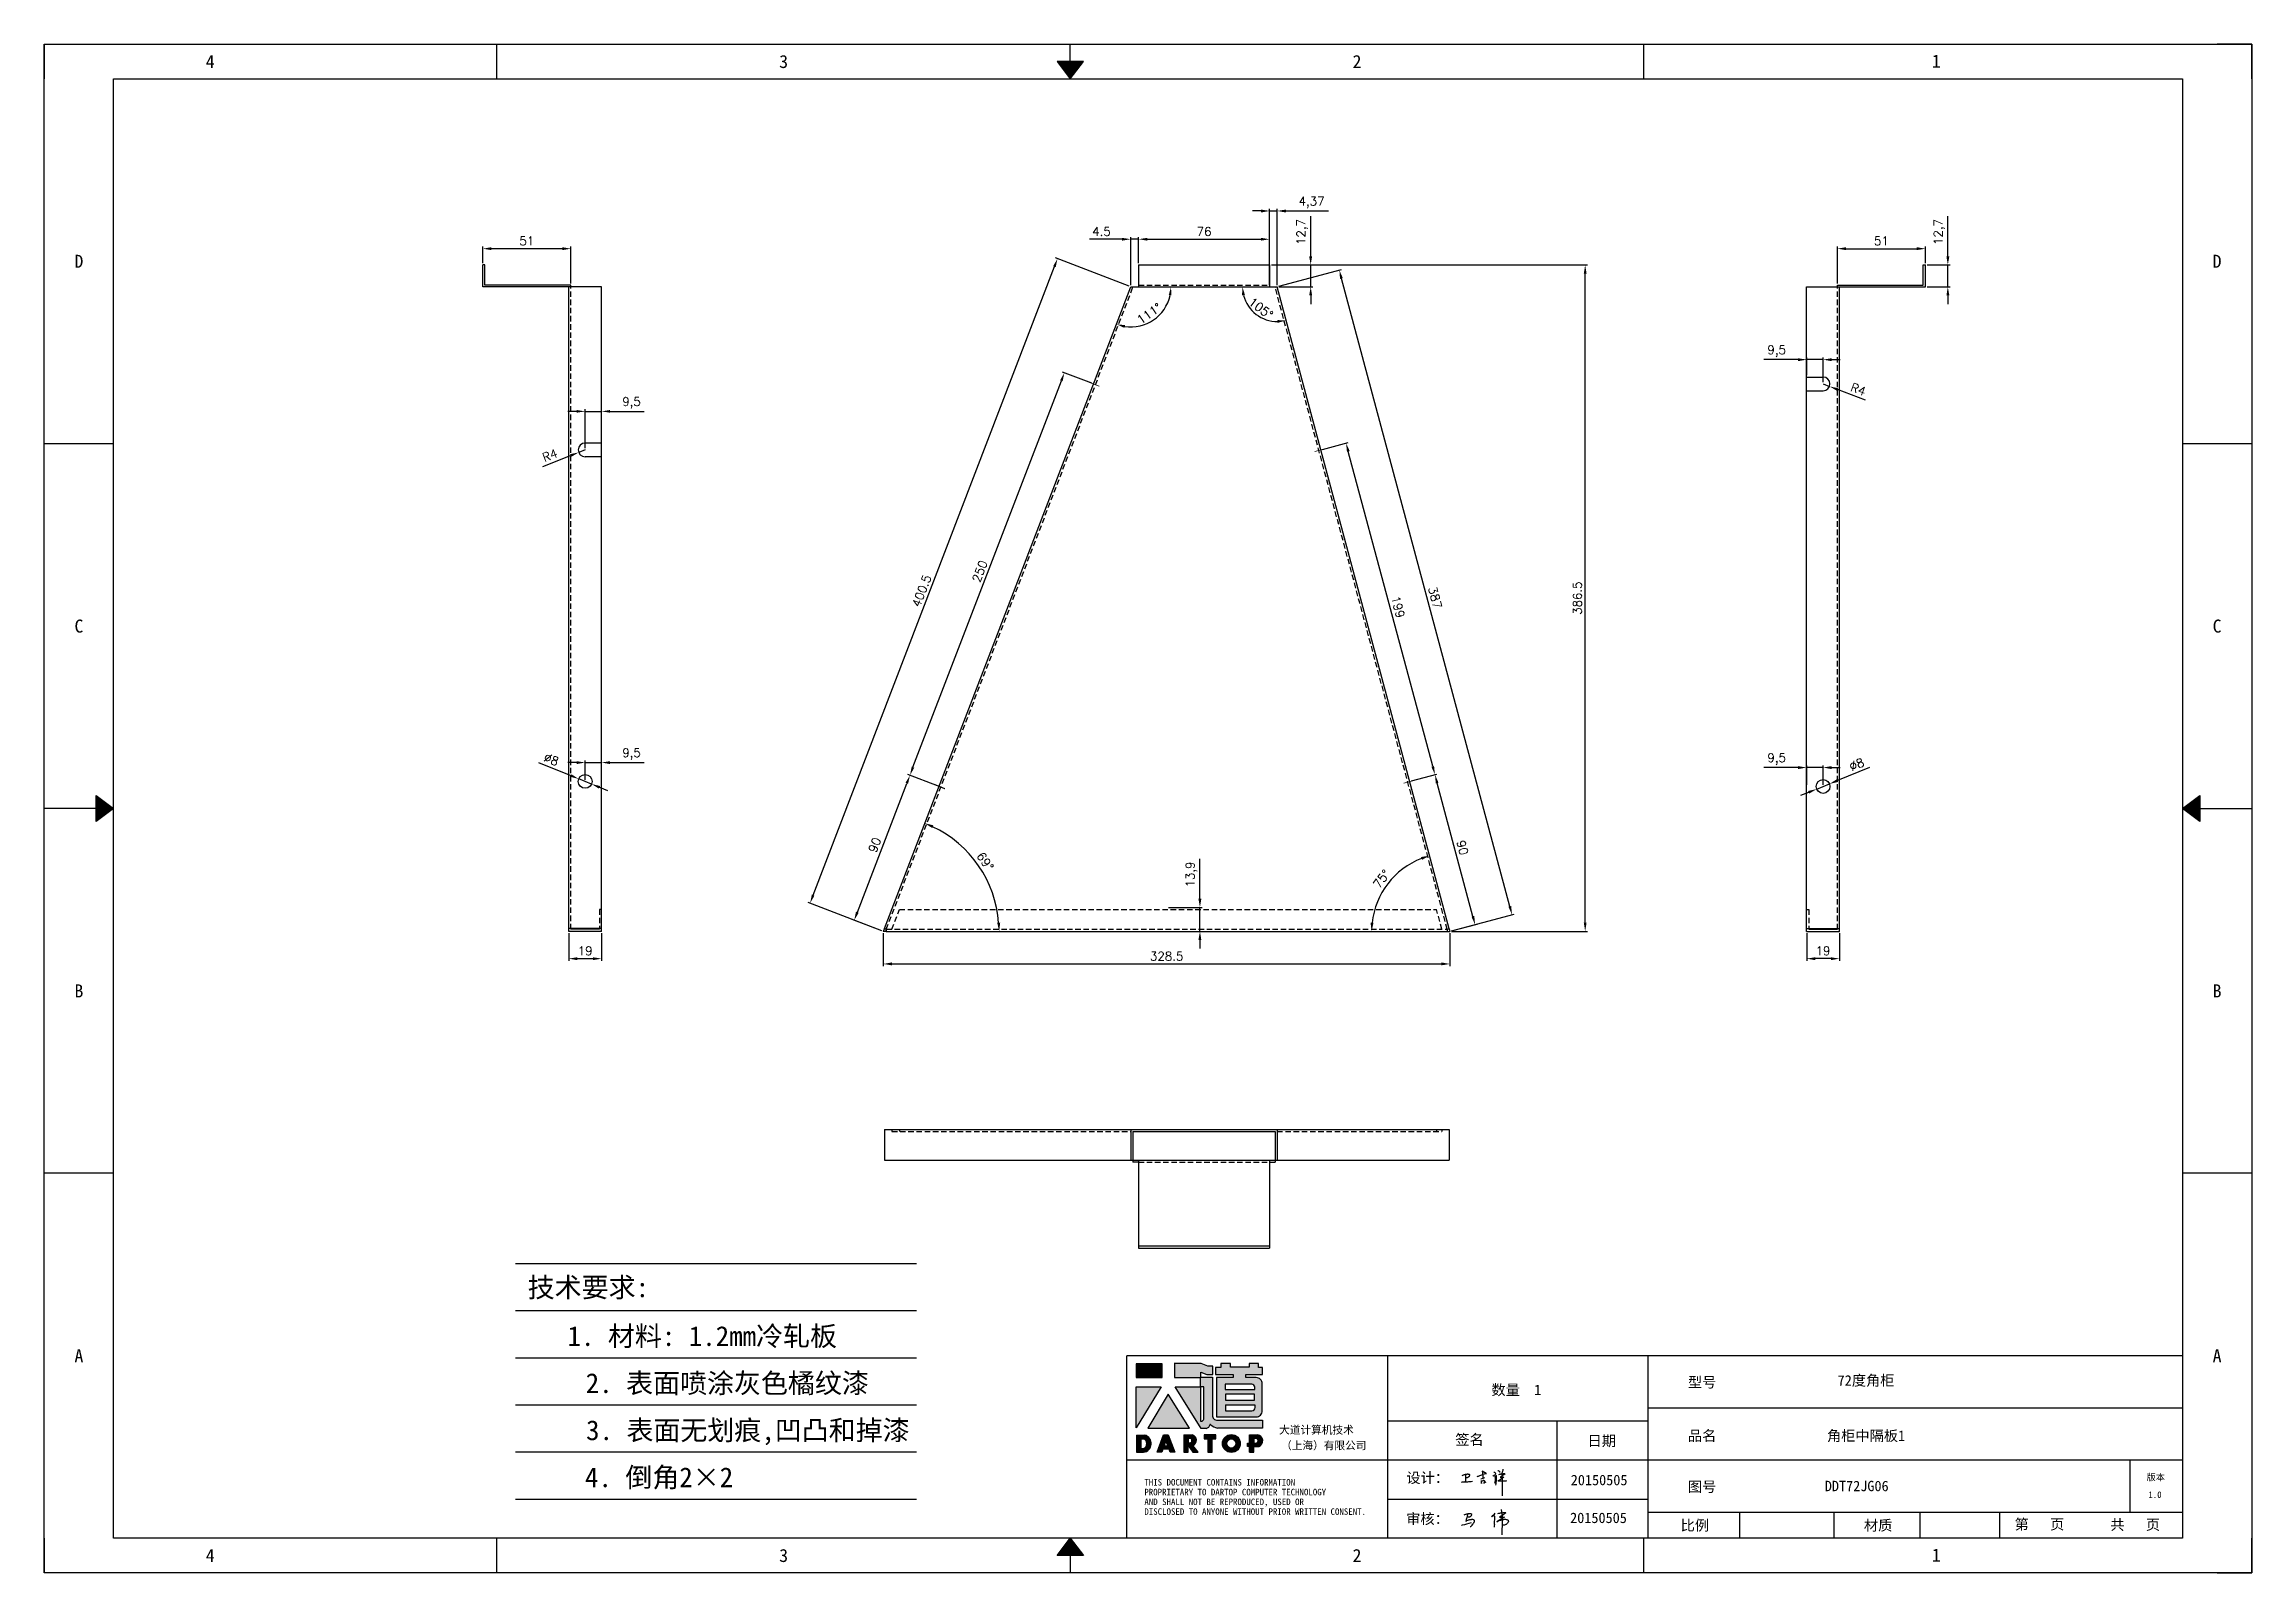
# Model space of a CAD drawing. Header units: millimetres. Extents: x -43476 to -13830, y -16942 to 55335.
# Drawn here: x -24551 to -23271, y 28617 to 29503 of the extents above; entities that cross this region are included whole.
import ezdxf
from ezdxf.enums import TextEntityAlignment as Align

# ---------------------------------------------------------------- set-up
doc = ezdxf.new("R2010")
doc.units = ezdxf.units.MM
for name, pattern in [('CENTER2', [28.575, 19.05, -3.175, 3.175, -3.175]), ('DOT', [0.25, 0, -0.25]), ('HIDDEN2', [4.7625, 3.175, -1.5875])]:
    doc.linetypes.add(name, pattern=pattern)
for name, color, linetype in [('4', 7, 'Continuous'), ('hidden', 3, 'HIDDEN2'), ('print', 30, 'Continuous')]:
    doc.layers.add(name, color=color, linetype=linetype)
doc.layers.add('cen', color=1, linetype='CENTER2', lineweight=9)
doc.layers.add('dim', color=2, linetype='Continuous', lineweight=9)
doc.styles.add('Dartop', font='')
doc.styles.add('HZ', font='')
doc.styles.add('hzHT', font='simhei.ttf')
doc.styles.get("Standard").update_dxf_attribs({"font": 'txt', "bigfont": 'gbcbig.shx'})
doc.styles.get('Dartop').set_extended_font_data('FangSong_GB2312')
doc.styles.get('HZ').set_extended_font_data('SimSun')
doc.dimstyles.new('small', dxfattribs={"dimtxt": 5, "dimasz": 5, "dimexe": 1.25, "dimexo": 1, "dimgap": 2, "dimtad": 1, "dimtxsty": 'Standard', "dimcen": 2.5, "dimadec": 0, "dimazin": 0, "dimtfac": 1, "dimtmove": 0, "dimatfit": 3, "dimfxl": 0, "dimarcsym": 0})

msp = doc.modelspace()

# ---------------------------------------------------------------- texts
at = {"color": 0}
for s, height, style, p in [('4', 7.554, 'Dartop', (-24454.318, 29493.04)), ('3', 7.554, 'Dartop', (-24121.941, 29493.04)), ('2', 7.554, 'Dartop', (-23789.565, 29493.04)), ('1', 7.554, 'Dartop', (-23453.745, 29493.28)), ('D', 7.554, 'Dartop', (-24530.442, 29377.212)), ('D', 7.554, 'Dartop', (-23291, 29377.212)), ('C', 7.554, 'Dartop', (-24530.442, 29165.7)), ('C', 7.554, 'Dartop', (-23291, 29165.7)), ('B', 7.554, 'Dartop', (-24530.442, 28954.188)), ('B', 7.554, 'Dartop', (-23291, 28954.188)), ('A', 7.554, 'Dartop', (-24530.442, 28742.675)), ('A', 7.554, 'Dartop', (-23291, 28742.675)), ('型号', 6.0432, 'hzHT', (-23589.505, 28727.303)), ('72度角柜', 6.0432, 'hzHT', (-23494.489, 28728.344)), ('数量  1', 6.0432, 'hzHT', (-23697.211, 28722.866)), ('签名', 6.0432, 'hzHT', (-23724.357, 28694.066)), ('日期', 6.0432, 'hzHT', (-23647.676, 28693.322)), ('品名', 6.0432, 'hzHT', (-23589.505, 28696.28)), ('角柜中隔板1', 6.0432, 'hzHT', (-23494.489, 28696.28)), ('20150505', 6.0432, 'hzHT', (-23649.227, 28670.603)), ('图号', 6.0432, 'hzHT', (-23589.505, 28666.742)), ('DDT72JG06', 6.0432, 'hzHT', (-23499.888, 28667.136)), ('版本', 3.777, 'hzHT', (-23326.543, 28672.216)), ('1.0', 3.777, 'Dartop', (-23326.997, 28662.122)), ('20150505', 6.0432, 'hzHT', (-23649.587, 28648.675)), ('比例', 6.0432, 'hzHT', (-23593.719, 28644.316)), ('材质', 6.0432, 'hzHT', (-23487.469, 28644.316)), ('第   页', 6.0432, 'hzHT', (-23393.985, 28644.943)), ('共   页', 6.0432, 'hzHT', (-23338.473, 28644.723)), ('4', 7.554, 'Dartop', (-24454.318, 28626.847)), ('3', 7.554, 'Dartop', (-24121.941, 28626.847)), ('2', 7.554, 'Dartop', (-23789.565, 28626.847)), ('1', 7.554, 'Dartop', (-23453.745, 28627.087))]:
    msp.add_text(s, height=height, dxfattribs=dict(at, style=style)).set_placement(p, align=Align.MIDDLE_CENTER)
at = {"style": 'HZ'}
for s, p in [('技术要求:', (-24235.127, 28782.315)), ('     1. 材料: 1.2mm冷轧板      ', (-24165.193, 28754.072)), ('    2. 表面喷涂灰色橘纹漆', (-24170.192, 28726.772)), ('3. 表面无划痕,凹凸和掉漆', (-24142.663, 28699.472)), ('4. 倒角2×2         ', (-24159.036, 28672.172))]:
    msp.add_text(s, height=11.466, dxfattribs=at).set_placement(p, align=Align.MIDDLE_CENTER)
at = {"color": 0, "style": 'hzHT'}
for s, height, p in [('THIS DOCUMENT CONTAINS INFORMATION', 3.777, (-23912.822, 28667.4)), ('设计：', 6.0432, (-23760.966, 28668.888)), ('AND SHALL NOT BE REPRODUCED, USED OR', 3.777, (-23912.822, 28656.069)), ('DISCLOSED TO ANYONE WITHOUT PRIOR WRITTEN CONSENT.', 3.777, (-23912.822, 28650.403)), ('PROPRIETARY TO DARTOP COMPUTER TECHNOLOGY', 3.777, (-23912.822, 28661.734)), ('审核：', 6.0432, (-23761.056, 28645.091))]:
    msp.add_text(s, height=height, dxfattribs=at).set_placement(p)
at = {"layer": '4', "color": 0, "style": 'hzHT'}
for s, p in [('大道计算机技术', (-23834.703, 28697.4)), ('（上海）有限公司', (-23833.562, 28688.366))]:
    msp.add_text(s, height=4.5324, dxfattribs=at).set_placement(p)

# ---------------------------------------------------------------- blocks, each defined once
blk = doc.blocks.new('*U5')
at = {"color": 254, "linetype": 'Continuous', "extrusion": (0, 0, -1)}
for points in [[(-17, 0.333), (-16.812, 0.25), (-17, 0.5)], [(-17, 0.333), (-17.188, 0.25), (-16.812, 0.25)], [(-17, 0.333), (-17, 0.5), (-17.188, 0.25)]]:
    blk.add_solid(points, dxfattribs=at)
blk = doc.blocks.new('*U4')
at = {"color": 254, "linetype": 'Continuous', "extrusion": (0, 0, -1)}
for points in [[(-33.167, 11), (-33, 11), (-33.25, 11.188)], [(-33.167, 11), (-33.25, 11.188), (-33.25, 10.812)], [(-33.167, 11), (-33.25, 10.812), (-33, 11)]]:
    blk.add_solid(points, dxfattribs=at)
blk = doc.blocks.new('*U6')
at = {"color": 254, "linetype": 'Continuous'}
for points in [[(17, 21.667), (17.188, 21.75), (16.812, 21.75)], [(17, 21.667), (16.812, 21.75), (17, 21.5)], [(17, 21.667), (17, 21.5), (17.188, 21.75)]]:
    blk.add_solid(points, dxfattribs=at)
blk = doc.blocks.new('*U3')
at = {"color": 254, "linetype": 'Continuous', "extrusion": (0, 0, -1)}
for points in [[(-0.833, 11), (-0.75, 10.812), (-0.75, 11.188)], [(-0.833, 11), (-0.75, 11.188), (-1, 11)], [(-0.833, 11), (-1, 11), (-0.75, 10.812)]]:
    blk.add_solid(points, dxfattribs=at)
blk = doc.blocks.new('dadao')
for p, q in [((48, 19.2), (44.9, 10.4)), ((44.9, 10.4), (51.2, 10.4)), ((51.2, 10.4), (48, 19.2))]:
    blk.add_line(p, q)
for points in [[(41.8, 121.6), (41.8, 143.7), (-0.4, 143.7), (-0.4, 121.6), (41.8, 121.6)], [(104.8, 122), (104.8, 130.3), (114.1, 126.3), (124.2, 126.3), (124.2, 139.6), (115.9, 139.6), (105.1, 143.9), (61.5, 143.9)], [(61.7, 144), (61.7, 121.3), (103.9, 121.3)], [(113.4, 38.7), (105.1, 38.7), (63, 106.5), (103.9, 106.5), (103.9, 120.9), (103.9, 121.3)], [(109.7, 53.6), (109.7, 106.2), (104.3, 106.2), (104.3, 50.4), (106.6, 50.4)], [(144.6, 94.4), (144.6, 84.8), (192, 84.8), (192, 94.1), (144.9, 94.1)], [(120.2, 45), (119.5, 45), (119.5, 44.6)], [(0, 28), (0, 0), (11.8, 0)], [(0.1, 28), (14, 28)], [(7.1, 21.8), (7.1, 6.1), (12, 6.1)], [(7.1, 21.8), (11.4, 21.8)], [(76.8, 28.2), (76.8, 0), (84.1, 0), (84.1, 11.1), (91.6, -0.1), (100.3, -0.1), (91.7, 11.1)], [(76.8, 28.2), (90.6, 28.2)], [(84, 22.7), (84, 15.3), (87.2, 15.3)], [(84, 22.7), (87.3, 22.7)], [(183.7, 0), (183.7, 9.6), (180.6, 9.6), (180.6, 14.9), (183.8, 14.9), (183.8, 28.1), (196.1, 28.1), (196.5, 28.1)], [(183.7, 0), (190.9, 0), (190.9, 9.6), (198.8, 9.6)], [(194.9, 22.3), (190.8, 22.3), (190.8, 15), (194.4, 15)]]:
    blk.add_lwpolyline(points)
blk.add_lwpolyline([(137.1, 144.2), (137.1, 137.9), (128.3, 137.9), (128.3, 126.5), (157.3, 126.5), (157.3, 121.5), (130.3, 121.5), (130.3, 57.5), (194.4, 57.5, 0.414214), (204.4, 67.5), (204.4, 111.3, 0.414214), (194.4, 121.3), (177.5, 121.3), (177.5, 126.3), (204.7, 126.3), (204.7, 137.7), (198.2, 137.7), (198.2, 143.9), (183.3, 143.9), (183.3, 138), (153, 138), (153, 144.2), (137.1, 144.2)], format="xyb", close=True)
for points in [[(104.8, 122), (123.4, 122), (123.4, 60, 0.414214), (131.4, 52), (204.8, 52), (204.8, 39.1), (131.7, 39.1)], [(144.3, 110.8), (144.3, 101.8), (192.3, 101.8), (192.3, 105.5, 0.414214), (187.3, 110.5), (144.3, 110.5)], [(144.6, 77), (144.6, 67.5), (187.6, 67.5, 0.414214), (192.6, 72.5), (192.6, 76.4), (144.6, 76.4)]]:
    blk.add_lwpolyline(points, format="xyb")
for points in [[(-0.3, 106.2), (40.4, 106.2), (-0.3, 39.7), (-0.3, 106.2)], [(51.7, 94.1), (18.4, 39.3), (86.2, 39.3)], [(43.8, 28.2), (51.8, 28.2), (62.6, -0.1), (55, -0.1), (53.2, 5), (42.9, 5), (41.1, 0), (33.6, 0)], [(110, 28.1), (110, 21.9), (116, 21.9), (116, -0.1), (123.2, -0.1), (123.2, 22), (129.2, 22), (129.2, 28.1), (110, 28.1)]]:
    blk.add_lwpolyline(points, close=True)
for radius in [14.5, 7.44]:
    blk.add_circle((154.2, 14.2), radius)
for centre, radius, start, end in [((99.2, 60.7), 12.6, 305.6399, 325.969), ((111.6, 46.7), 8.19, 282.9811, 347.6627), ((136, 61.7), 22.9, 226.7358, 259.3209), ((8.5, 13.9), 8.49, 294.2143, 69.7177), ((9.6, 14.2), 14.4, 278.6604, 72.3203), ((86.4, 19), 3.8, 282.527, 76.7196), ((88.6, 19.4), 8.95, 290.6073, 77.2124), ((193.7, 18.7), 3.8, 280.9891, 72.5513), ((195.7, 18.6), 9.51, 288.8959, 85.2442)]:
    blk.add_arc(centre, radius, start, end)
blk = doc.blocks.new('h')
for p, q in [((20768.1, -2360.9), (20773, -2359.1)), ((20769.5, -2366.9), (20769.8, -2370.6)), ((20769.8, -2370.6), (20770.9, -2378)), ((20770.9, -2378), (20771.5, -2370.6)), ((20772.4, -2369.3), (20774.9, -2367.8)), ((20773, -2359.1), (20784.1, -2355.2)), ((20773.3, -2331.8), (20775.3, -2338.7)), ((20789.1, -2340.9), (20773.5, -2331.9)), ((20775.3, -2338.7), (20775.6, -2351.2)), ((20775.6, -2351.2), (20775.5, -2357.3)), ((20782.2, -2369.2), (20780, -2377.1)), ((20780, -2377.1), (20788.3, -2371.3)), ((20780.1, -2366.4), (20780.8, -2366.4)), ((20781.9, -2367.4), (20782.2, -2369.2)), ((20845.7, -2343.5), (20848.4, -2353)), ((20848.9, -2370.3), (20847.9, -2424)), ((20848.4, -2353), (20848.9, -2370.3))]:
    blk.add_line(p, q)
for points in [[(20696.6, -2372.4, 0.002073), (20710.6, -2371.9, 0.016137), (20719.6, -2371.3, 0.008314), (20736.9, -2369.3)], [(20699.1, -2348.2, -0.029745), (20704.6, -2345.4, -0.046842), (20708.4, -2344.2, -0.00919), (20714.3, -2343, -0.018517), (20717.2, -2342.5, -0.037841), (20720.3, -2342.4, -0.039541), (20723.2, -2342.8, -0.149785), (20726, -2344.3, -0.204935), (20726.9, -2346.6, -0.074872), (20726.5, -2348.3, -0.061615), (20725.6, -2350.3, -0.034204), (20723.8, -2352.6, -0.045776), (20722.3, -2354.1, -0.054985), (20720.4, -2355.3, -0.036348), (20717.3, -2356.5, -0.067752), (20715.7, -2356.8, -0.043553), (20713.2, -2356.7)], [(20755, -2351.9, -0.024077), (20759.9, -2350.1, -0.013147), (20768.7, -2346.5, -0.00522), (20775.4, -2344.1, -0.018517), (20777.3, -2343.4, -0.008274), (20786.3, -2341, -0.039541), (20788.3, -2340.8, -0.079216), (20789.4, -2341, -0.204935)], [(20813.5, -2350.1, 0.007348), (20815.9, -2348.7, 0.008421), (20818, -2347.3, 0.009459), (20819.7, -2346.2, -0.016325), (20820.7, -2345.5, -0.173771), (20821.8, -2345.3, -0.085159), (20823.9, -2346, -0.125883), (20826, -2347.9, -0.160659), (20826.6, -2350.1, -0.010447), (20826.5, -2352.3, -0.008247), (20826.2, -2355.1, -0.002698), (20825.3, -2374, 0.001562), (20823.9, -2383.7, 0.016137)], [(20816.8, -2335, -0.053561), (20819.6, -2336.1, -0.075272), (20821.3, -2337.3, -0.005295), (20822.5, -2338.5, -0.009337), (20823.1, -2339.1, -0.026146), (20823.7, -2339.8, -0.016644), (20824.5, -2340.9)], [(20832.1, -2329.2, -0.053561), (20834.9, -2330.3, -0.075272), (20836.7, -2331.5, -0.005295), (20837.8, -2332.6, -0.009337), (20838.5, -2333.3, -0.026146), (20839, -2334, -0.016644), (20839.8, -2335.1)], [(20836, -2343.7, -0.02797), (20842.1, -2342.6, -0.048868), (20845.6, -2342.2, -0.00919), (20851.1, -2341.4, -0.018517), (20853.9, -2341.1, -0.037841), (20856.7, -2341.2, -0.039541), (20859.4, -2341.6, -0.018282), (20840.6, -2354.7, -0.000937)], [(20847.6, -2340.2, 0.021784), (20849.6, -2335.9, 0.028296), (20850.8, -2332.4, 0.008136), (20851.9, -2328.2, 0.028913), (20852.2, -2327, 0.08193), (20852.1, -2325.9, 0.075058), (20851.7, -2324.7, 0.275043)]]:
    blk.add_lwpolyline(points, format="xyb")
for points in [[(20711.3, -2343.5), (20711.3, -2343.5), (20711.5, -2355.8), (20710.7, -2368), (20710.6, -2371.9)], [(20821.5, -2350.6), (20822.4, -2359.2), (20822.2, -2364.9), (20821.7, -2369), (20821.3, -2376.3), (20823.6, -2368.5), (20827.2, -2366.3), (20829.5, -2366.3)], [(20840.6, -2354.7), (20850, -2354.7), (20855, -2354.3), (20845.9, -2361.1), (20840.5, -2364), (20833, -2367.5), (20863.2, -2367.4), (20865.9, -2367.3)]]:
    blk.add_lwpolyline(points)
for centre, radius, start, end in [((20773.7, -2371.2), 2.3, 121.9907, 163.60158), ((20787.5, -2406), 40.3, 100.61827, 108.24823), ((20780.8, -2367.6), 1.15, 9.4675, 90)]:
    blk.add_arc(centre, radius, start, end)
blk = doc.blocks.new('*D385')
at = {"layer": 'Defpoints', "color": 0}
for p in [(-23840.2, 29390), (-23916.2, 29375.1), (-23840.2, 29375.1)]:
    blk.add_point(p, dxfattribs=at)
at = {"layer": 'dim', "color": 0, "lineweight": -2}
for p, q in [((-23916.2, 29376.1), (-23916.2, 29391.2)), ((-23911.2, 29390), (-23845.2, 29390)), ((-23840.2, 29376.1), (-23840.2, 29391.2))]:
    blk.add_line(p, q, dxfattribs=at)
at = {"layer": 'dim', "color": 0}
for points in [[(-23911.2, 29390.8), (-23911.2, 29389.2), (-23916.2, 29390)], [(-23845.2, 29390.8), (-23845.2, 29389.2), (-23840.2, 29390)]]:
    blk.add_solid(points, dxfattribs=at)
at = {"layer": 'dim', "color": 0, "insert": (-23878.2, 29394.5), "char_height": 5, "attachment_point": 5}
blk.add_mtext('76', dxfattribs=at)
blk = doc.blocks.new('*D386')
at = {"layer": 'Defpoints', "color": 0}
for p in [(-23840.2, 29375.1), (-23816.4, 29375.1), (-23835.8, 29362.4)]:
    blk.add_point(p, dxfattribs=at)
at = {"layer": 'dim', "color": 0, "lineweight": -2}
for p, q in [((-23816.4, 29380.1), (-23816.4, 29403.3)), ((-23839.2, 29375.1), (-23815.2, 29375.1)), ((-23816.4, 29362.4), (-23816.4, 29375.1)), ((-23834.8, 29362.4), (-23815.2, 29362.4)), ((-23816.4, 29357.4), (-23816.4, 29352.4))]:
    blk.add_line(p, q, dxfattribs=at)
at = {"layer": 'dim', "color": 0}
for points in [[(-23817.3, 29380.1), (-23815.6, 29380.1), (-23816.4, 29375.1)], [(-23817.3, 29357.4), (-23815.6, 29357.4), (-23816.4, 29362.4)]]:
    blk.add_solid(points, dxfattribs=at)
at = {"layer": 'dim', "color": 0, "insert": (-23821.3, 29394.2), "char_height": 5, "attachment_point": 5, "rotation": 90}
blk.add_mtext('12,7', dxfattribs=at)
blk = doc.blocks.new('*D387')
at = {"layer": 'Defpoints', "color": 0}
for p in [(-23920.7, 29390), (-23916.2, 29375.1), (-23920.7, 29362.4)]:
    blk.add_point(p, dxfattribs=at)
at = {"layer": 'dim', "color": 0, "lineweight": -2}
for p, q in [((-23925.7, 29390), (-23944.7, 29390)), ((-23920.7, 29363.4), (-23920.7, 29391.2)), ((-23916.2, 29390), (-23920.7, 29390)), ((-23916.2, 29376.1), (-23916.2, 29391.2)), ((-23911.2, 29390), (-23906.2, 29390))]:
    blk.add_line(p, q, dxfattribs=at)
at = {"layer": 'dim', "color": 0}
for points in [[(-23925.7, 29390.8), (-23925.7, 29389.2), (-23920.7, 29390)], [(-23911.2, 29390.8), (-23911.2, 29389.2), (-23916.2, 29390)]]:
    blk.add_solid(points, dxfattribs=at)
at = {"layer": 'dim', "color": 0, "insert": (-23937.7, 29394.5), "char_height": 5, "attachment_point": 5}
blk.add_mtext('4.5', dxfattribs=at)
blk = doc.blocks.new('*D388')
at = {"layer": 'Defpoints', "color": 0}
for p in [(-23835.8, 29406.4), (-23840.2, 29362.4), (-23835.8, 29362.4)]:
    blk.add_point(p, dxfattribs=at)
at = {"layer": 'dim', "color": 0, "lineweight": -2}
for p, q in [((-23845.2, 29406.4), (-23850.2, 29406.4)), ((-23840.2, 29363.4), (-23840.2, 29407.6)), ((-23840.2, 29406.4), (-23835.8, 29406.4)), ((-23835.8, 29363.4), (-23835.8, 29407.6)), ((-23830.8, 29406.4), (-23806, 29406.4))]:
    blk.add_line(p, q, dxfattribs=at)
at = {"layer": 'dim', "color": 0}
for points in [[(-23845.2, 29407.2), (-23845.2, 29405.5), (-23840.2, 29406.4)], [(-23830.8, 29407.2), (-23830.8, 29405.5), (-23835.8, 29406.4)]]:
    blk.add_solid(points, dxfattribs=at)
at = {"layer": 'dim', "color": 0, "insert": (-23815.9, 29411.3), "char_height": 5, "attachment_point": 5}
blk.add_mtext('4,37', dxfattribs=at)
blk = doc.blocks.new('*D389')
at = {"layer": 'Defpoints', "color": 0}
for p in [(-23963.2, 29378.7), (-23920.7, 29362.4), (-24064.2, 28988.7)]:
    blk.add_point(p, dxfattribs=at)
at = {"layer": 'dim', "color": 0, "lineweight": -2}
for p, q in [((-24104.8, 29009.7), (-23965, 29374.1)), ((-23921.6, 29362.8), (-23964.3, 29379.2)), ((-24065.1, 28989.1), (-24107.8, 29005.5))]:
    blk.add_line(p, q, dxfattribs=at)
at = {"layer": 'dim', "color": 0}
for points in [[(-23965.7, 29374.4), (-23964.2, 29373.8), (-23963.2, 29378.7)], [(-24105.6, 29010), (-24104.1, 29009.4), (-24106.6, 29005)]]:
    blk.add_solid(points, dxfattribs=at)
at = {"layer": 'dim', "color": 0, "insert": (-24041.9, 29186.1), "char_height": 5, "attachment_point": 5, "rotation": 69}
blk.add_mtext('400.5', dxfattribs=at)
blk = doc.blocks.new('*D390')
at = {"layer": 'Defpoints', "color": 0}
for p in [(-23799.8, 29372.1), (-23835.8, 29362.4), (-23735.7, 28988.7)]:
    blk.add_point(p, dxfattribs=at)
at = {"layer": 'dim', "color": 0, "lineweight": -2}
for p, q in [((-23834.9, 29362.7), (-23798.6, 29372.4)), ((-23701, 29003.2), (-23798.6, 29367.3)), ((-23734.7, 28989), (-23698.5, 28998.7))]:
    blk.add_line(p, q, dxfattribs=at)
at = {"layer": 'dim', "color": 0}
for points in [[(-23797.8, 29367.5), (-23799.4, 29367), (-23799.8, 29372.1)], [(-23700.2, 29003.4), (-23701.8, 29003), (-23699.7, 28998.3)]]:
    blk.add_solid(points, dxfattribs=at)
at = {"layer": 'dim', "color": 0, "insert": (-23744.3, 29182.2), "char_height": 5, "attachment_point": 5, "rotation": 285}
blk.add_mtext('387', dxfattribs=at)
blk = doc.blocks.new('*D391')
at = {"layer": 'Defpoints', "color": 0}
for p in [(-24064.2, 28988.7), (-23735.7, 28988.7), (-23735.7, 28969.8)]:
    blk.add_point(p, dxfattribs=at)
at = {"layer": 'dim', "color": 0, "lineweight": -2}
for p, q in [((-24064.2, 28987.7), (-24064.2, 28968.6)), ((-23735.7, 28987.7), (-23735.7, 28968.6)), ((-24059.2, 28969.8), (-23740.7, 28969.8))]:
    blk.add_line(p, q, dxfattribs=at)
at = {"layer": 'dim', "color": 0}
for points in [[(-24059.2, 28970.7), (-24059.2, 28969), (-24064.2, 28969.8)], [(-23740.7, 28970.7), (-23740.7, 28969), (-23735.7, 28969.8)]]:
    blk.add_solid(points, dxfattribs=at)
at = {"layer": 'dim', "color": 0, "insert": (-23899.9, 28974.3), "char_height": 5, "attachment_point": 5}
blk.add_mtext('328.5', dxfattribs=at)
blk = doc.blocks.new('*D392')
at = {"layer": 'Defpoints', "color": 0}
for p in [(-23920.7, 29362.4), (-24002.4, 29014.9), (-24063.5, 28990.3), (-24062.4, 28988.7), (-23737.3, 28988.7)]:
    blk.add_point(p, dxfattribs=at)
at = {"layer": 'dim', "color": 0, "lineweight": -2}
blk.add_arc((-24064.2, 28988.7), 67.1, 4.2696, 64.7304, dxfattribs=at)
at = {"layer": 'dim', "color": 0}
for points in [[(-24035.8, 29048.6), (-24035.2, 29050.2), (-24040.1, 29051.4)], [(-23996.4, 28993.7), (-23998.1, 28993.7), (-23997, 28988.7)]]:
    blk.add_solid(points, dxfattribs=at)
at = {"layer": 'dim', "color": 0, "insert": (-24005.1, 29029.3), "char_height": 5, "attachment_point": 5, "rotation": 304.5}
blk.add_mtext('69°', dxfattribs=at)
blk = doc.blocks.new('*D393')
at = {"layer": 'Defpoints', "color": 0}
for p in [(-23835.8, 29362.4), (-23764.9, 29023.5), (-24062.4, 28988.7), (-23737.3, 28988.7), (-23736.1, 28990.2)]:
    blk.add_point(p, dxfattribs=at)
at = {"layer": 'dim', "color": 0, "lineweight": -2}
blk.add_arc((-23735.7, 28988.7), 45.4, 111.313, 173.687, dxfattribs=at)
at = {"layer": 'dim', "color": 0}
for points in [[(-23752.5, 29031.8), (-23751.9, 29030.2), (-23747.4, 29032.6)], [(-23780, 28993.7), (-23781.7, 28993.7), (-23781.1, 28988.7)]]:
    blk.add_solid(points, dxfattribs=at)
at = {"layer": 'dim', "color": 0, "insert": (-23775.3, 29019.1), "char_height": 5, "attachment_point": 5, "rotation": 52.5}
blk.add_mtext('75°', dxfattribs=at)
blk = doc.blocks.new('*D394')
at = {"layer": 'Defpoints', "color": 0}
for p in [(-23899.8, 29002.6), (-23880.6, 29002.6), (-23899.8, 28988.7)]:
    blk.add_point(p, dxfattribs=at)
at = {"layer": 'dim', "color": 0, "lineweight": -2}
for p, q in [((-23880.6, 29007.6), (-23880.6, 29030.8)), ((-23898.8, 29002.6), (-23879.4, 29002.6)), ((-23880.6, 28988.7), (-23880.6, 29002.6)), ((-23898.8, 28988.7), (-23879.4, 28988.7)), ((-23880.6, 28983.7), (-23880.6, 28978.7))]:
    blk.add_line(p, q, dxfattribs=at)
at = {"layer": 'dim', "color": 0}
for points in [[(-23881.5, 29007.6), (-23879.8, 29007.6), (-23880.6, 29002.6)], [(-23881.5, 28983.7), (-23879.8, 28983.7), (-23880.6, 28988.7)]]:
    blk.add_solid(points, dxfattribs=at)
at = {"layer": 'dim', "color": 0, "insert": (-23885.5, 29021.7), "char_height": 5, "attachment_point": 5, "rotation": 90}
blk.add_mtext('13,9', dxfattribs=at)
blk = doc.blocks.new('*D395')
at = {"layer": 'Defpoints', "color": 0}
for p in [(-23759, 29075.6), (-23744.4, 29079.6), (-23735.7, 28988.7)]:
    blk.add_point(p, dxfattribs=at)
at = {"layer": 'dim', "color": 0, "lineweight": -2}
for p, q in [((-23758, 29075.9), (-23743.2, 29079.9)), ((-23722.4, 28997.4), (-23743.1, 29074.7)), ((-23734.7, 28989), (-23719.9, 28992.9))]:
    blk.add_line(p, q, dxfattribs=at)
at = {"layer": 'dim', "color": 0}
for points in [[(-23742.3, 29074.9), (-23743.9, 29074.5), (-23744.4, 29079.6)], [(-23721.6, 28997.7), (-23723.2, 28997.2), (-23721.1, 28992.6)]]:
    blk.add_solid(points, dxfattribs=at)
at = {"layer": 'dim', "color": 0, "insert": (-23728.4, 29037.2), "char_height": 5, "attachment_point": 5, "rotation": 285}
blk.add_mtext('90', dxfattribs=at)
blk = doc.blocks.new('*D396')
at = {"layer": 'Defpoints', "color": 0}
for p in [(-23810.5, 29267.9), (-23795.9, 29271.8), (-23759, 29075.6)]:
    blk.add_point(p, dxfattribs=at)
at = {"layer": 'dim', "color": 0, "lineweight": -2}
for p, q in [((-23809.5, 29268.1), (-23794.7, 29272.1)), ((-23745.7, 29084.4), (-23794.6, 29266.9)), ((-23758, 29075.9), (-23743.2, 29079.9))]:
    blk.add_line(p, q, dxfattribs=at)
at = {"layer": 'dim', "color": 0}
for points in [[(-23793.8, 29267.2), (-23795.4, 29266.7), (-23795.9, 29271.8)], [(-23744.9, 29084.6), (-23746.5, 29084.2), (-23744.4, 29079.6)]]:
    blk.add_solid(points, dxfattribs=at)
at = {"layer": 'dim', "color": 0, "insert": (-23765.8, 29176.8), "char_height": 5, "attachment_point": 5, "rotation": 285}
blk.add_mtext('199', dxfattribs=at)
blk = doc.blocks.new('*D397')
at = {"layer": 'Defpoints', "color": 0}
for p in [(-24048.7, 29079.2), (-24031.9, 29072.7), (-24064.2, 28988.7)]:
    blk.add_point(p, dxfattribs=at)
at = {"layer": 'dim', "color": 0, "lineweight": -2}
for p, q in [((-24032.8, 29073.1), (-24049.9, 29079.6)), ((-24079.2, 28999.8), (-24050.5, 29074.5)), ((-24065.1, 28989.1), (-24082.2, 28995.6))]:
    blk.add_line(p, q, dxfattribs=at)
at = {"layer": 'dim', "color": 0}
for points in [[(-24051.3, 29074.8), (-24049.8, 29074.2), (-24048.7, 29079.2)], [(-24080, 29000.1), (-24078.4, 28999.5), (-24081, 28995.2)]]:
    blk.add_solid(points, dxfattribs=at)
at = {"layer": 'dim', "color": 0, "insert": (-24069.1, 29038.8), "char_height": 5, "attachment_point": 5, "rotation": 69}
blk.add_mtext('90', dxfattribs=at)
blk = doc.blocks.new('*D398')
at = {"layer": 'Defpoints', "color": 0}
for p in [(-23959.2, 29312.6), (-23942.3, 29306.1), (-24031.9, 29072.7)]:
    blk.add_point(p, dxfattribs=at)
at = {"layer": 'dim', "color": 0, "lineweight": -2}
for p, q in [((-24047, 29083.9), (-23960.9, 29307.9)), ((-23943.2, 29306.5), (-23960.3, 29313)), ((-24032.8, 29073.1), (-24049.9, 29079.6))]:
    blk.add_line(p, q, dxfattribs=at)
at = {"layer": 'dim', "color": 0}
for points in [[(-23961.7, 29308.2), (-23960.2, 29307.6), (-23959.2, 29312.6)], [(-24047.7, 29084.2), (-24046.2, 29083.6), (-24048.7, 29079.2)]]:
    blk.add_solid(points, dxfattribs=at)
at = {"layer": 'dim', "color": 0, "insert": (-24008.2, 29197.5), "char_height": 5, "attachment_point": 5, "rotation": 69}
blk.add_mtext('250', dxfattribs=at)
blk = doc.blocks.new('*D399')
at = {"layer": 'Defpoints', "color": 0}
for p in [(-23920.7, 29362.4), (-23920.7, 29362.4), (-23835.8, 29362.4), (-23914.3, 29340), (-24063.5, 28990.3)]:
    blk.add_point(p, dxfattribs=at)
at = {"layer": 'dim', "color": 0, "lineweight": -2}
blk.add_arc((-23920.7, 29362.4), 23.3, 261.3161, 347.6839, dxfattribs=at)
at = {"layer": 'dim', "color": 0}
for points in [[(-23898.7, 29357.6), (-23897.1, 29357.4), (-23897.4, 29362.4)], [(-23924.4, 29338.6), (-23924, 29340.2), (-23929, 29340.7)]]:
    blk.add_solid(points, dxfattribs=at)
at = {"layer": 'dim', "color": 0, "insert": (-23910, 29346.9), "char_height": 5, "attachment_point": 5, "rotation": 34.5}
blk.add_mtext('111°', dxfattribs=at)
blk = doc.blocks.new('*D400')
at = {"layer": 'Defpoints', "color": 0}
for p in [(-23920.7, 29362.4), (-23835.8, 29362.4), (-23835.8, 29362.4), (-23852.3, 29350.9), (-23736.1, 28990.2)]:
    blk.add_point(p, dxfattribs=at)
at = {"layer": 'dim', "color": 0, "lineweight": -2}
blk.add_arc((-23835.8, 29362.4), 20.1, 194.2785, 270.7215, dxfattribs=at)
at = {"layer": 'dim', "color": 0}
for points in [[(-23856.2, 29357.4), (-23854.5, 29357.6), (-23856, 29362.4)], [(-23835.7, 29343.1), (-23835.5, 29341.5), (-23830.6, 29343)]]:
    blk.add_solid(points, dxfattribs=at)
at = {"layer": 'dim', "color": 0, "insert": (-23845.3, 29350), "char_height": 5, "attachment_point": 5, "rotation": 322.5}
blk.add_mtext('105°', dxfattribs=at)
blk = doc.blocks.new('*D401')
at = {"layer": 'Defpoints', "color": 0}
for p in [(-23523.1, 29071.2), (-23515.7, 29074.2)]:
    blk.add_point(p, dxfattribs=at)
at = {"layer": 'dim', "color": 0, "lineweight": -2}
for p, q in [((-23492.5, 29083.7), (-23511.1, 29076.1)), ((-23527.8, 29069.3), (-23532.4, 29067.5)), ((-23523.1, 29071.2), (-23515.7, 29074.2))]:
    blk.add_line(p, q, dxfattribs=at)
at = {"layer": 'dim', "color": 0}
for points in [[(-23511.4, 29076.9), (-23510.8, 29075.3), (-23515.7, 29074.2)], [(-23528.1, 29070.1), (-23527.4, 29068.6), (-23523.1, 29071.2)]]:
    blk.add_solid(points, dxfattribs=at)
at = {"layer": 'dim', "color": 0, "insert": (-23499.9, 29085.5), "char_height": 5, "attachment_point": 5, "rotation": 22.1019}
blk.add_mtext('∅8', dxfattribs=at)
blk = doc.blocks.new('*D402')
at = {"layer": 'Defpoints', "color": 0}
for p in [(-23519.4, 29306.1), (-23515.7, 29304.7)]:
    blk.add_point(p, dxfattribs=at)
at = {"layer": 'dim', "color": 0, "lineweight": -2}
for p, q in [((-23519.4, 29306.1), (-23515.7, 29304.7)), ((-23494.9, 29296.6), (-23511, 29302.9))]:
    blk.add_line(p, q, dxfattribs=at)
at = {"layer": 'dim', "color": 0}
blk.add_solid([(-23510.7, 29303.6), (-23511.3, 29302.1), (-23515.7, 29304.7)], dxfattribs=at)
at = {"layer": 'dim', "color": 0, "insert": (-23499, 29303), "char_height": 5, "attachment_point": 5, "rotation": 338.7426}
blk.add_mtext('R4', dxfattribs=at)
blk = doc.blocks.new('*D403')
at = {"layer": 'Defpoints', "color": 0}
for p in [(-23528.9, 29320.2), (-23528.9, 29310.1), (-23519.4, 29306.1)]:
    blk.add_point(p, dxfattribs=at)
at = {"layer": 'dim', "color": 0, "lineweight": -2}
for p, q in [((-23533.9, 29320.2), (-23553.8, 29320.2)), ((-23528.9, 29311.1), (-23528.9, 29321.4)), ((-23519.4, 29320.2), (-23528.9, 29320.2)), ((-23519.4, 29307.1), (-23519.4, 29321.4)), ((-23514.4, 29320.2), (-23509.4, 29320.2))]:
    blk.add_line(p, q, dxfattribs=at)
at = {"layer": 'dim', "color": 0}
for points in [[(-23533.9, 29321), (-23533.9, 29319.3), (-23528.9, 29320.2)], [(-23514.4, 29321), (-23514.4, 29319.3), (-23519.4, 29320.2)]]:
    blk.add_solid(points, dxfattribs=at)
at = {"layer": 'dim', "color": 0, "insert": (-23546.3, 29325.1), "char_height": 5, "attachment_point": 5}
blk.add_mtext('9,5', dxfattribs=at)
blk = doc.blocks.new('*D404')
at = {"layer": 'Defpoints', "color": 0}
for p in [(-23528.9, 29083.7), (-23528.9, 29072.7), (-23519.4, 29072.7)]:
    blk.add_point(p, dxfattribs=at)
at = {"layer": 'dim', "color": 0, "lineweight": -2}
for p, q in [((-23533.9, 29083.7), (-23553.8, 29083.7)), ((-23528.9, 29073.7), (-23528.9, 29084.9)), ((-23519.4, 29083.7), (-23528.9, 29083.7)), ((-23519.4, 29073.7), (-23519.4, 29084.9)), ((-23514.4, 29083.7), (-23509.4, 29083.7))]:
    blk.add_line(p, q, dxfattribs=at)
at = {"layer": 'dim', "color": 0}
for points in [[(-23533.9, 29084.5), (-23533.9, 29082.8), (-23528.9, 29083.7)], [(-23514.4, 29084.5), (-23514.4, 29082.8), (-23519.4, 29083.7)]]:
    blk.add_solid(points, dxfattribs=at)
at = {"layer": 'dim', "color": 0, "insert": (-23546.3, 29088.6), "char_height": 5, "attachment_point": 5}
blk.add_mtext('9,5', dxfattribs=at)
blk = doc.blocks.new('*D405')
at = {"layer": 'Defpoints', "color": 0}
for p in [(-23528.9, 28988.7), (-23509.9, 28988.7), (-23528.9, 28972.9)]:
    blk.add_point(p, dxfattribs=at)
at = {"layer": 'dim', "color": 0, "lineweight": -2}
for p, q in [((-23528.9, 28987.7), (-23528.9, 28971.6)), ((-23509.9, 28987.7), (-23509.9, 28971.6)), ((-23514.9, 28972.9), (-23523.9, 28972.9))]:
    blk.add_line(p, q, dxfattribs=at)
at = {"layer": 'dim', "color": 0}
for points in [[(-23523.9, 28973.7), (-23523.9, 28972), (-23528.9, 28972.9)], [(-23514.9, 28973.7), (-23514.9, 28972), (-23509.9, 28972.9)]]:
    blk.add_solid(points, dxfattribs=at)
at = {"layer": 'dim', "color": 0, "insert": (-23519.4, 28977.4), "char_height": 5, "attachment_point": 5}
blk.add_mtext('19', dxfattribs=at)
blk = doc.blocks.new('*D406')
at = {"layer": 'Defpoints', "color": 0}
for p in [(-23460.1, 29384.5), (-23460.1, 29375.1), (-23511.1, 29363.4)]:
    blk.add_point(p, dxfattribs=at)
at = {"layer": 'dim', "color": 0, "lineweight": -2}
for p, q in [((-23511.1, 29364.4), (-23511.1, 29385.8)), ((-23506.1, 29384.5), (-23465.1, 29384.5)), ((-23460.1, 29376.1), (-23460.1, 29385.8))]:
    blk.add_line(p, q, dxfattribs=at)
at = {"layer": 'dim', "color": 0}
for points in [[(-23506.1, 29385.4), (-23506.1, 29383.7), (-23511.1, 29384.5)], [(-23465.1, 29385.4), (-23465.1, 29383.7), (-23460.1, 29384.5)]]:
    blk.add_solid(points, dxfattribs=at)
at = {"layer": 'dim', "color": 0, "insert": (-23485.6, 29389), "char_height": 5, "attachment_point": 5}
blk.add_mtext('51', dxfattribs=at)
blk = doc.blocks.new('*D409')
at = {"layer": 'Defpoints', "color": 0}
for p in [(-24240.7, 29077.1), (-24233.3, 29074.1)]:
    blk.add_point(p, dxfattribs=at)
at = {"layer": 'dim', "color": 0, "lineweight": -2}
for p, q in [((-24264, 29086.6), (-24245.3, 29079)), ((-24233.3, 29074.1), (-24240.7, 29077.1)), ((-24228.7, 29072.3), (-24224, 29070.4))]:
    blk.add_line(p, q, dxfattribs=at)
at = {"layer": 'dim', "color": 0}
for points in [[(-24245, 29079.8), (-24245.6, 29078.3), (-24240.7, 29077.1)], [(-24228.3, 29073), (-24229, 29071.5), (-24233.3, 29074.1)]]:
    blk.add_solid(points, dxfattribs=at)
at = {"layer": 'dim', "color": 0, "insert": (-24256.6, 29088.4), "char_height": 5, "attachment_point": 5, "rotation": 337.8981}
blk.add_mtext('∅8', dxfattribs=at)
blk = doc.blocks.new('*D410')
at = {"layer": 'Defpoints', "color": 0}
for p in [(-24237, 29267.9), (-24240.7, 29266.4)]:
    blk.add_point(p, dxfattribs=at)
at = {"layer": 'dim', "color": 0, "lineweight": -2}
for p, q in [((-24237, 29267.9), (-24240.7, 29266.4)), ((-24261.5, 29258.3), (-24245.4, 29264.6))]:
    blk.add_line(p, q, dxfattribs=at)
at = {"layer": 'dim', "color": 0}
blk.add_solid([(-24245.7, 29265.4), (-24245.1, 29263.8), (-24240.7, 29266.4)], dxfattribs=at)
at = {"layer": 'dim', "color": 0, "insert": (-24257.4, 29264.7), "char_height": 5, "attachment_point": 5, "rotation": 21.2574}
blk.add_mtext('R4', dxfattribs=at)
blk = doc.blocks.new('*D411')
at = {"layer": 'Defpoints', "color": 0}
for p in [(-24227.5, 29290.2), (-24237, 29267.9), (-24227.5, 29271.9)]:
    blk.add_point(p, dxfattribs=at)
at = {"layer": 'dim', "color": 0, "lineweight": -2}
for p, q in [((-24242, 29290.2), (-24247, 29290.2)), ((-24237, 29268.9), (-24237, 29291.5)), ((-24237, 29290.2), (-24227.5, 29290.2)), ((-24227.5, 29272.9), (-24227.5, 29291.5)), ((-24222.5, 29290.2), (-24202.7, 29290.2))]:
    blk.add_line(p, q, dxfattribs=at)
at = {"layer": 'dim', "color": 0}
for points in [[(-24242, 29291), (-24242, 29289.4), (-24237, 29290.2)], [(-24222.5, 29291), (-24222.5, 29289.4), (-24227.5, 29290.2)]]:
    blk.add_solid(points, dxfattribs=at)
at = {"layer": 'dim', "color": 0, "insert": (-24210.1, 29295.1), "char_height": 5, "attachment_point": 5}
blk.add_mtext('9,5', dxfattribs=at)
blk = doc.blocks.new('*D412')
at = {"layer": 'Defpoints', "color": 0}
for p in [(-24237, 29075.6), (-24227.5, 29086.6), (-24227.5, 29075.6)]:
    blk.add_point(p, dxfattribs=at)
at = {"layer": 'dim', "color": 0, "lineweight": -2}
for p, q in [((-24242, 29086.6), (-24247, 29086.6)), ((-24237, 29076.6), (-24237, 29087.8)), ((-24237, 29086.6), (-24227.5, 29086.6)), ((-24227.5, 29076.6), (-24227.5, 29087.8)), ((-24222.5, 29086.6), (-24202.7, 29086.6))]:
    blk.add_line(p, q, dxfattribs=at)
at = {"layer": 'dim', "color": 0}
for points in [[(-24242, 29087.4), (-24242, 29085.7), (-24237, 29086.6)], [(-24222.5, 29087.4), (-24222.5, 29085.7), (-24227.5, 29086.6)]]:
    blk.add_solid(points, dxfattribs=at)
at = {"layer": 'dim', "color": 0, "insert": (-24210.1, 29091.5), "char_height": 5, "attachment_point": 5}
blk.add_mtext('9,5', dxfattribs=at)
blk = doc.blocks.new('*D407')
at = {"layer": 'Defpoints', "color": 0}
for p in [(-24246.5, 28988.7), (-24227.5, 28988.7), (-24227.5, 28972.9)]:
    blk.add_point(p, dxfattribs=at)
at = {"layer": 'dim', "color": 0, "lineweight": -2}
for p, q in [((-24246.5, 28987.7), (-24246.5, 28971.6)), ((-24227.5, 28987.7), (-24227.5, 28971.6)), ((-24241.5, 28972.9), (-24232.5, 28972.9))]:
    blk.add_line(p, q, dxfattribs=at)
at = {"layer": 'dim', "color": 0}
for points in [[(-24241.5, 28973.7), (-24241.5, 28972), (-24246.5, 28972.9)], [(-24232.5, 28973.7), (-24232.5, 28972), (-24227.5, 28972.9)]]:
    blk.add_solid(points, dxfattribs=at)
at = {"layer": 'dim', "color": 0, "insert": (-24237, 28977.4), "char_height": 5, "attachment_point": 5}
blk.add_mtext('19', dxfattribs=at)
blk = doc.blocks.new('*D408')
at = {"layer": 'Defpoints', "color": 0}
for p in [(-24296.3, 29384.5), (-24296.3, 29375.1), (-24245.3, 29363.4)]:
    blk.add_point(p, dxfattribs=at)
at = {"layer": 'dim', "color": 0, "lineweight": -2}
for p, q in [((-24296.3, 29376.1), (-24296.3, 29385.8)), ((-24250.3, 29384.5), (-24291.3, 29384.5)), ((-24245.3, 29364.4), (-24245.3, 29385.8))]:
    blk.add_line(p, q, dxfattribs=at)
at = {"layer": 'dim', "color": 0}
for points in [[(-24291.3, 29385.4), (-24291.3, 29383.7), (-24296.3, 29384.5)], [(-24250.3, 29385.4), (-24250.3, 29383.7), (-24245.3, 29384.5)]]:
    blk.add_solid(points, dxfattribs=at)
at = {"layer": 'dim', "color": 0, "insert": (-24270.8, 29389), "char_height": 5, "attachment_point": 5}
blk.add_mtext('51', dxfattribs=at)
blk = doc.blocks.new('*D413')
at = {"layer": 'Defpoints', "color": 0}
for p in [(-23840.2, 29375.1), (-23657.3, 29375.1), (-23735.7, 28988.7)]:
    blk.add_point(p, dxfattribs=at)
at = {"layer": 'dim', "color": 0, "lineweight": -2}
for p, q in [((-23839.2, 29375.1), (-23656, 29375.1)), ((-23657.3, 28993.7), (-23657.3, 29370.1)), ((-23734.7, 28988.7), (-23656, 28988.7))]:
    blk.add_line(p, q, dxfattribs=at)
at = {"layer": 'dim', "color": 0}
for points in [[(-23658.1, 29370.1), (-23656.5, 29370.1), (-23657.3, 29375.1)], [(-23658.1, 28993.7), (-23656.5, 28993.7), (-23657.3, 28988.7)]]:
    blk.add_solid(points, dxfattribs=at)
at = {"layer": 'dim', "color": 0, "insert": (-23661.8, 29181.9), "char_height": 5, "attachment_point": 5, "rotation": 90}
blk.add_mtext('386.5', dxfattribs=at)
blk = doc.blocks.new('*D414')
at = {"layer": 'Defpoints', "color": 0}
for p in [(-23460.1, 29375.1), (-23447.1, 29375.1), (-23460.1, 29362.4)]:
    blk.add_point(p, dxfattribs=at)
at = {"layer": 'dim', "color": 0, "lineweight": -2}
for p, q in [((-23447.1, 29380.1), (-23447.1, 29403.3)), ((-23459.1, 29375.1), (-23445.8, 29375.1)), ((-23447.1, 29362.4), (-23447.1, 29375.1)), ((-23459.1, 29362.4), (-23445.8, 29362.4)), ((-23447.1, 29357.4), (-23447.1, 29352.4))]:
    blk.add_line(p, q, dxfattribs=at)
at = {"layer": 'dim', "color": 0}
for points in [[(-23447.9, 29380.1), (-23446.2, 29380.1), (-23447.1, 29375.1)], [(-23447.9, 29357.4), (-23446.2, 29357.4), (-23447.1, 29362.4)]]:
    blk.add_solid(points, dxfattribs=at)
at = {"layer": 'dim', "color": 0, "insert": (-23452, 29394.2), "char_height": 5, "attachment_point": 5, "rotation": 90}
blk.add_mtext('12,7', dxfattribs=at)

# ---------------------------------------------------------------- dimensions: what is measured, and where the dimension line sits
at = {"layer": 'dim'}
for base, p1, p2, picture, middle in [((-23835.84, 29406.362), (-23840.207, 29362.437), (-23835.84, 29362.437), '*D388', (-23815.924, 29411.279)), ((-23840.207, 29389.988), (-23916.207, 29375.137), (-23840.207, 29375.137), '*D385', (-23878.207, 29394.488)), ((-23460.121, 29384.519), (-23511.121, 29363.437), (-23460.121, 29375.137), '*D406', (-23485.621, 29389.019)), ((-23528.921, 29320.155), (-23519.421, 29306.122), (-23528.921, 29310.122), '*D403', (-23546.337, 29325.071)), ((-23528.921, 29083.655), (-23519.421, 29072.727), (-23528.921, 29072.727), '*D404', (-23546.337, 29088.572)), ((-23528.921, 28972.873), (-23509.921, 28988.705), (-23528.921, 28988.705), '*D405', (-23519.421, 28977.373))]:
    dim = msp.add_linear_dim(base=base, p1=p1, p2=p2, dimstyle='small', override={"dimpost": '\\X'}, dxfattribs=at)
    dim.commit()
    dim.dimension.update_dxf_attribs({"geometry": picture, "text_midpoint": middle})
for base, p1, p2, text, picture, middle in [((-23920.69, 29389.988), (-23916.207, 29375.137), (-23920.69, 29362.437), '4.5', '*D387', (-23937.69, 29394.488)), ((-23735.699, 28969.822), (-24064.152, 28988.705), (-23735.699, 28988.705), '328.5', '*D391', (-23899.926, 28974.322))]:
    dim = msp.add_linear_dim(base=base, p1=p1, p2=p2, text=text, dimstyle='small', override={"dimpost": '\\X'}, dxfattribs=at)
    dim.commit()
    dim.dimension.update_dxf_attribs({"geometry": picture, "text_midpoint": middle})
for base, p1, p2, angle, picture, middle in [((-23816.422, 29375.137), (-23835.84, 29362.437), (-23840.207, 29375.137), 90, '*D386', (-23821.339, 29394.221)), ((-23447.056, 29375.137), (-23460.121, 29362.437), (-23460.121, 29375.137), 90, '*D414', (-23451.973, 29394.221)), ((-24296.293, 29384.519), (-24245.293, 29363.437), (-24296.293, 29375.137), 180, '*D408', (-24270.793, 29389.019)), ((-24227.493, 29290.211), (-24236.993, 29267.858), (-24227.493, 29271.858), 180, '*D411', (-24210.077, 29295.128)), ((-24227.493, 29086.566), (-24236.993, 29075.638), (-24227.493, 29075.638), 180, '*D412', (-24210.077, 29091.483)), ((-23880.621, 29002.605), (-23899.834, 28988.705), (-23899.834, 29002.605), 90, '*D394', (-23885.537, 29021.688)), ((-24227.493, 28972.873), (-24246.493, 28988.705), (-24227.493, 28988.705), 180, '*D407', (-24236.993, 28977.373))]:
    dim = msp.add_linear_dim(base=base, p1=p1, p2=p2, angle=angle, dimstyle='small', override={"dimpost": '\\X'}, dxfattribs=at)
    dim.commit()
    dim.dimension.update_dxf_attribs({"geometry": picture, "text_midpoint": middle})
for base, p1, p2, angle, text, picture, middle, dimtype in [((-23963.171, 29378.744), (-24064.152, 28988.705), (-23920.69, 29362.437), 69, '400.5', '*D389', (-24037.728, 29184.519), 161), ((-23657.293, 29375.137), (-23735.699, 28988.705), (-23840.207, 29375.137), 90, '386.5', '*D413', (-23657.293, 29181.921), 160), ((-23799.849, 29372.081), (-23735.699, 28988.705), (-23835.84, 29362.437), 105, '387', '*D390', (-23748.662, 29181.047), 161)]:
    dim = msp.add_linear_dim(base=base, p1=p1, p2=p2, angle=angle, text=text, dimstyle='small', override={"dimpost": '\\X'}, dxfattribs=at)
    dim.commit()
    dim.dimension.update_dxf_attribs({"geometry": picture, "text_midpoint": middle, "dimtype": dimtype})
for base, line1, line2, picture, middle in [((-24002.375, 29014.928), ((-24063.526, 28990.335), (-23920.69, 29362.437)), ((-24062.406, 28988.705), (-23737.263, 28988.705)), '*D392', (-24005.134, 29029.267)), ((-23914.266, 29340.035), ((-23920.69, 29362.437), (-23835.84, 29362.437)), ((-24063.526, 28990.335), (-23920.69, 29362.437)), '*D399', (-23910.038, 29346.939)), ((-23764.883, 29023.485), ((-23736.104, 28990.216), (-23835.84, 29362.437)), ((-24062.406, 28988.705), (-23737.263, 28988.705)), '*D393', (-23775.289, 29019.084)), ((-23852.318, 29350.899), ((-23920.69, 29362.437), (-23835.84, 29362.437)), ((-23736.104, 28990.216), (-23835.84, 29362.437)), '*D400', (-23845.346, 29350.049))]:
    dim = msp.add_angular_dim_2l(base=base, line1=line1, line2=line2, dimstyle='small', override={"dimpost": '\\X'}, dxfattribs=at)
    dim.commit()
    dim.dimension.update_dxf_attribs({"geometry": picture, "text_midpoint": middle})
for p1, p2, distance, picture, middle in [((-24031.899, 29072.727), (-23942.307, 29306.122), 18.049, '*D398', (-24008.154, 29197.506)), ((-23758.993, 29075.638), (-23810.498, 29267.858), -15.115, '*D396', (-23765.799, 29176.825)), ((-24064.152, 28988.705), (-24031.899, 29072.727), 18.049, '*D397', (-24069.076, 29038.797)), ((-23735.699, 28988.705), (-23758.993, 29075.638), -15.115, '*D395', (-23728.399, 29037.249))]:
    dim = msp.add_aligned_dim(p1=p1, p2=p2, distance=distance, dimstyle='small', override={"dimpost": '\\X'}, dxfattribs=at)
    dim.commit()
    dim.dimension.update_dxf_attribs({"geometry": picture, "text_midpoint": middle})
for center, mpoint, picture, middle in [((-23519.421, 29306.122), (-23515.693, 29304.672), '*D402', (-23498.994, 29303.005)), ((-24236.993, 29267.858), (-24240.721, 29266.407), '*D410', (-24257.42, 29264.74))]:
    dim = msp.add_radius_dim(center=center, mpoint=mpoint, dimstyle='small', override={"dimpost": '\\X'}, dxfattribs=at)
    dim.commit()
    dim.dimension.update_dxf_attribs({"geometry": picture, "text_midpoint": middle})
for p1, p2, picture, middle in [((-24233.287, 29074.133), (-24240.7, 29077.143), '*D409', (-24258.243, 29084.268)), ((-23523.127, 29071.222), (-23515.714, 29074.232), '*D401', (-23498.171, 29081.357))]:
    dim = msp.add_diameter_dim_2p(p1=p1, p2=p2, dimstyle='small', override={"dimpost": '\\X'}, dxfattribs=at)
    dim.commit()
    dim.dimension.update_dxf_attribs({"geometry": picture, "text_midpoint": middle, "dimtype": 163})

# ---------------------------------------------------------------- hatches: boundary and pattern name
for points in [[(-23902.538, 28737.997), (-23917.605, 28737.997), (-23917.605, 28730.125), (-23902.538, 28730.125)], [(-23903.023, 28724.617), (-23917.565, 28724.617), (-23917.565, 28700.874)], [(-23898.992, 28720.308), (-23910.879, 28700.716), (-23886.673, 28700.716)], [(-23871.304, 28696.707), (-23878.183, 28696.707), (-23878.183, 28694.525), (-23876.037, 28694.525), (-23876.037, 28686.66), (-23873.467, 28686.66), (-23873.467, 28694.53), (-23871.304, 28694.53)]]:
    msp.add_hatch(color=0).paths.add_polyline_path(points)
h = msp.add_hatch(color=0)
h.paths.add_polyline_path([(-23880.021, 28733.213), (-23876.695, 28731.776), (-23873.1, 28731.776), (-23873.1, 28736.535), (-23876.066, 28736.535), (-23879.931, 28738.061), (-23895.418, 28738.061), (-23895.418, 28730.014), (-23880.349, 28730.014), (-23880.349, 28729.851), (-23880.349, 28724.707), (-23894.962, 28724.707), (-23879.932, 28700.519), (-23876.956, 28700.519, 0.27937482), (-23874.783, 28702.632), (-23874.783, 28702.743), (-23874.521, 28702.743, 0.14314537), (-23870.423, 28700.658), (-23844.306, 28700.658), (-23844.306, 28705.246), (-23870.535, 28705.246, -0.41421356), (-23873.391, 28708.102), (-23873.391, 28730.268), (-23880.021, 28730.268)])
h.paths.add_polyline_path([(-23880.198, 28724.604), (-23878.283, 28724.604), (-23878.283, 28705.831, -0.08893574), (-23879.392, 28704.69), (-23880.204, 28704.69)], flags=16)
h = msp.add_hatch(color=0)
h.paths.add_polyline_path([(-23844.351, 28735.869), (-23846.675, 28735.869), (-23846.675, 28738.079), (-23851.986, 28738.079), (-23851.986, 28735.979), (-23862.83, 28735.979), (-23862.83, 28738.19), (-23868.509, 28738.19), (-23868.509, 28735.938), (-23871.648, 28735.938), (-23871.648, 28731.863), (-23861.292, 28731.863), (-23861.292, 28730.061), (-23870.942, 28730.061), (-23870.942, 28707.241), (-23848.033, 28707.241, 0.41421356), (-23844.462, 28710.812), (-23844.462, 28726.439, 0.41421356), (-23848.033, 28730.01), (-23854.089, 28730.01), (-23854.089, 28731.779), (-23844.351, 28731.779)])
h.paths.add_polyline_path([(-23850.563, 28726.142, -0.41421356), (-23848.778, 28724.356), (-23848.778, 28723.047), (-23865.929, 28723.047), (-23865.929, 28726.142)], flags=16)
h.paths.add_polyline_path([(-23848.888, 28720.283), (-23848.888, 28716.968), (-23865.818, 28716.968), (-23865.818, 28720.283)], flags=16)
h.paths.add_polyline_path([(-23848.667, 28713.983), (-23848.667, 28712.563, -0.41421356), (-23850.453, 28710.778), (-23865.818, 28710.778), (-23865.818, 28713.983)], flags=16)
h = msp.add_hatch(color=0)
h.paths.add_polyline_path([(-23912.469, 28696.671), (-23917.458, 28696.671), (-23917.458, 28686.69), (-23913.256, 28686.69, 0.79301591)])
h.paths.add_polyline_path([(-23913.182, 28688.876), (-23914.927, 28688.876), (-23914.927, 28694.485), (-23913.375, 28694.485, -0.67136089)], flags=16)
h = msp.add_hatch(color=0)
h.paths.add_polyline_path([(-23898.954, 28696.753), (-23901.801, 28696.753), (-23905.463, 28686.679), (-23902.766, 28686.679), (-23902.131, 28688.465), (-23898.478, 28688.465), (-23897.829, 28686.658), (-23895.111, 28686.658)])
h.paths.add_polyline_path([(-23899.176, 28690.389), (-23901.44, 28690.389), (-23900.329, 28693.555)], flags=16)
h = msp.add_hatch(color=0)
h.paths.add_polyline_path([(-23885.115, 28696.746), (-23890.022, 28696.746), (-23890.022, 28686.674), (-23887.429, 28686.674), (-23887.429, 28690.667), (-23884.764, 28686.638), (-23881.631, 28686.638), (-23884.698, 28690.641, 0.74405494)])
h.paths.add_polyline_path([(-23887.453, 28692.158), (-23887.453, 28694.803), (-23886.294, 28694.803, -0.79680897), (-23886.311, 28692.158)], flags=16)
h = msp.add_hatch(color=0)
h.paths.add_polyline_path([(-23867.564, 28691.746, 1), (-23857.221, 28691.746, 1)])
h.paths.add_polyline_path([(-23859.736, 28691.746, -1), (-23865.049, 28691.746, -1)], flags=16)
h = msp.add_hatch(color=0)
h.paths.add_polyline_path([(-23847.3, 28696.722), (-23847.449, 28696.722), (-23851.823, 28696.722), (-23851.823, 28692.022), (-23852.984, 28692.022), (-23852.984, 28690.113), (-23851.842, 28690.113), (-23851.842, 28686.691), (-23849.288, 28686.691), (-23849.288, 28690.127), (-23846.482, 28690.127, 0.81230381)])
h.paths.add_polyline_path([(-23849.326, 28692.035), (-23849.326, 28694.664), (-23847.873, 28694.664, -0.77821343), (-23848.021, 28692.035)], flags=16)

# ---------------------------------------------------------------- linework, layer by layer
at = {"color": 0, "linetype": 'DOT'}
for p, q in [((-24550.586, 29503.112), (-23291, 29503.112)), ((-24550.586, 28636.919), (-24550.586, 29482.968)), ((-23270.856, 29482.968), (-23270.856, 28636.919)), ((-23291, 28616.775), (-24550.586, 28616.775))]:
    msp.add_line(p, q, dxfattribs=at)
at = {"color": 0}
for p, q in [((-24550.586, 29503.112), (-24550.586, 29482.968)), ((-24288.129, 29482.968), (-24288.129, 29503.112)), ((-23955.753, 29493.04), (-23955.753, 29503.112)), ((-23623.376, 29482.968), (-23623.376, 29503.112)), ((-23270.856, 29503.112), (-23291, 29503.112)), ((-23270.856, 29482.968), (-23270.856, 29503.112)), ((-24510.298, 28636.919), (-24510.298, 29482.968)), ((-24510.298, 29482.968), (-23311.144, 29482.968)), ((-23311.144, 29482.968), (-23311.144, 28636.919)), ((-24510.298, 29271.456), (-24550.586, 29271.456)), ((-23270.856, 29271.456), (-23311.144, 29271.456)), ((-24520.37, 29059.944), (-24550.586, 29059.944)), ((-23301.072, 29059.944), (-23270.856, 29059.944)), ((-24510.298, 28848.432), (-24550.586, 28848.432)), ((-23270.856, 28848.432), (-23311.144, 28848.432)), ((-23311.144, 28742.675), (-23923.019, 28742.675)), ((-23923.019, 28636.919), (-23923.019, 28742.675)), ((-23771.939, 28742.675), (-23771.939, 28636.919)), ((-23620.858, 28636.919), (-23620.858, 28742.675)), ((-23771.939, 28704.905), (-23620.858, 28704.905)), ((-23673.737, 28704.905), (-23673.737, 28636.919)), ((-23620.858, 28712.459), (-23311.144, 28712.459)), ((-23923.019, 28682.243), (-23771.939, 28682.243)), ((-23771.939, 28682.243), (-23311.144, 28682.243)), ((-23341.36, 28652.027), (-23341.36, 28682.243)), ((-23771.939, 28659.581), (-23620.858, 28659.581)), ((-23620.858, 28652.027), (-23311.144, 28652.027)), ((-23567.705, 28636.919), (-23567.705, 28652.027)), ((-23512.926, 28636.919), (-23512.926, 28652.027)), ((-23463.128, 28636.919), (-23463.128, 28652.027)), ((-23416.9, 28636.919), (-23416.9, 28652.027)), ((-24550.586, 28636.919), (-24550.586, 28616.775)), ((-23311.144, 28636.919), (-24510.298, 28636.919)), ((-24288.129, 28616.775), (-24288.129, 28636.919)), ((-23623.376, 28616.775), (-23623.376, 28636.919)), ((-23270.856, 28616.775), (-23270.856, 28636.919)), ((-23955.753, 28626.847), (-23955.753, 28616.775)), ((-23291, 28616.775), (-23270.856, 28616.775))]:
    msp.add_line(p, q, dxfattribs=at)
for p, q in [((-24296.293, 29362.437), (-24296.293, 29375.137)), ((-24295.093, 29375.137), (-24296.293, 29375.137)), ((-24295.093, 29363.437), (-24295.093, 29375.137)), ((-23916.207, 29375.137), (-23840.207, 29375.137)), ((-23916.207, 29375.137), (-23916.207, 29362.437)), ((-23840.207, 29375.137), (-23840.207, 29362.437)), ((-23461.321, 29375.137), (-23460.121, 29375.137)), ((-23461.321, 29363.437), (-23461.321, 29375.137)), ((-23460.121, 29362.437), (-23460.121, 29375.137)), ((-24227.493, 29362.437), (-24296.293, 29362.437)), ((-24245.293, 29363.437), (-24295.093, 29363.437)), ((-24246.493, 28988.705), (-24246.493, 29362.437)), ((-24245.293, 29362.437), (-24245.293, 29363.437)), ((-24227.493, 28988.705), (-24227.493, 29362.437)), ((-24063.526, 28990.335), (-23920.69, 29362.437)), ((-23920.69, 29362.437), (-23835.84, 29362.437)), ((-23736.104, 28990.216), (-23835.84, 29362.437)), ((-23528.921, 28988.705), (-23528.921, 29362.437)), ((-23528.921, 29362.437), (-23460.121, 29362.437)), ((-23511.121, 29363.437), (-23461.321, 29363.437)), ((-23511.121, 29362.437), (-23511.121, 29363.437)), ((-23509.921, 28988.705), (-23509.921, 29362.437)), ((-23528.921, 29310.122), (-23519.421, 29310.122)), ((-23528.921, 29310.122), (-23519.421, 29310.122)), ((-23528.921, 29302.122), (-23519.421, 29302.122)), ((-24227.493, 29271.858), (-24236.993, 29271.858)), ((-24227.493, 29271.858), (-24236.993, 29271.858)), ((-24227.493, 29263.858), (-24236.993, 29263.858)), ((-24028.538, 29071.437), (-24034.139, 29073.587)), ((-24227.493, 28990.335), (-24246.493, 28990.335)), ((-24227.493, 28988.705), (-24246.493, 28988.705)), ((-24228.693, 28989.905), (-24245.293, 28989.905)), ((-24228.693, 28989.905), (-24228.693, 28990.335)), ((-24062.406, 28989.905), (-24063.526, 28990.335)), ((-24062.406, 28989.905), (-24062.406, 28988.705)), ((-24062.406, 28988.705), (-24062.406, 28989.905)), ((-24062.406, 28988.705), (-23737.263, 28988.705)), ((-23737.263, 28989.905), (-23736.104, 28990.216)), ((-23737.263, 28989.905), (-23737.263, 28988.705)), ((-23528.921, 28990.335), (-23509.921, 28990.335)), ((-23528.921, 28988.705), (-23509.921, 28988.705)), ((-23527.721, 28989.905), (-23527.721, 28990.335)), ((-23527.721, 28989.905), (-23511.121, 28989.905)), ((-24063.526, 28873.913), (-23736.104, 28873.913)), ((-24063.526, 28873.913), (-24063.526, 28856.113)), ((-23920.69, 28873.913), (-23920.69, 28856.113)), ((-23919.569, 28872.713), (-23919.569, 28856.113)), ((-23919.569, 28872.713), (-23836.999, 28872.713)), ((-23836.999, 28872.713), (-23836.999, 28856.113)), ((-23835.84, 28873.913), (-23835.84, 28856.113)), ((-23736.104, 28873.913), (-23736.104, 28856.113)), ((-24063.526, 28856.113), (-23736.104, 28856.113)), ((-23919.569, 28856.113), (-23919.569, 28854.913)), ((-23916.207, 28854.913), (-23919.569, 28854.913)), ((-23916.207, 28856.113), (-23916.207, 28805.113)), ((-23840.207, 28856.113), (-23840.207, 28805.113)), ((-23840.207, 28854.913), (-23836.999, 28854.913)), ((-23836.999, 28856.113), (-23836.999, 28854.913)), ((-23916.207, 28806.313), (-23840.207, 28806.313)), ((-23916.207, 28805.113), (-23840.207, 28805.113)), ((-23705.92, 28653.504), (-23705.486, 28649.884)), ((-23707.056, 28647.252), (-23708.541, 28646.449)), ((-23705.988, 28647.823), (-23707.056, 28647.252)), ((-23706.995, 28649.024), (-23705.107, 28649.024)), ((-23704.101, 28649.116), (-23705.988, 28647.823)), ((-23705.416, 28647.21), (-23705.576, 28638.891)), ((-23705.486, 28649.884), (-23705.416, 28647.21)), ((-23705.107, 28649.024), (-23704.101, 28649.116))]:
    msp.add_line(p, q)
for points in [[(-23955.753, 29482.968), (-23948.199, 29493.04), (-23963.307, 29493.04), (-23955.753, 29482.968)], [(-24510.298, 29059.944), (-24520.37, 29052.39), (-24520.37, 29067.498), (-24510.298, 29059.944)], [(-23311.144, 29059.944), (-23301.072, 29067.498), (-23301.072, 29052.39), (-23311.144, 29059.944)], [(-23955.753, 28636.919), (-23948.199, 28626.847), (-23963.307, 28626.847), (-23955.753, 28636.919)]]:
    msp.add_lwpolyline(points, close=True, dxfattribs=at)
for points in [[(-23727.407, 28650.331, -0.02974503), (-23726.544, 28650.763, -0.04684215), (-23725.959, 28650.951, -0.00919025), (-23725.046, 28651.136, -0.01851715), (-23724.589, 28651.202, -0.03784064), (-23724.117, 28651.217, -0.03954126), (-23723.668, 28651.161, -0.14978519), (-23723.23, 28650.922, -0.20493524), (-23723.096, 28650.575, -0.07487171), (-23723.147, 28650.302, -0.06161465), (-23723.296, 28649.999, -0.0342039), (-23723.566, 28649.642, -0.04577587), (-23723.808, 28649.411, -0.05498501), (-23724.101, 28649.227, -0.03634791), (-23724.585, 28649.034, -0.06775206), (-23724.828, 28648.992, -0.04355337), (-23725.209, 28649.012)], [(-23708.541, 28646.449, -0.02974503), (-23707.193, 28647.124, -0.04684215), (-23706.281, 28647.418, -0.00919025), (-23704.858, 28647.705, -0.01851715), (-23704.144, 28647.808, -0.03784064), (-23703.408, 28647.832, -0.03954126), (-23702.708, 28647.745, -0.14978519), (-23702.025, 28647.371, -0.20493524), (-23701.815, 28646.83, -0.07487171), (-23701.895, 28646.404, -0.06161465), (-23702.127, 28645.931, -0.0342039), (-23702.549, 28645.375, -0.04577587), (-23702.926, 28645.014, -0.05498501), (-23703.382, 28644.727, -0.03634791), (-23704.138, 28644.426, -0.06775206), (-23704.517, 28644.361, -0.04355337), (-23705.112, 28644.392)], [(-23707.922, 28651.251, -0.02797026), (-23706.701, 28651.477, -0.04886788), (-23705.994, 28651.552, -0.00919025), (-23704.881, 28651.717, -0.01851715), (-23704.326, 28651.768, -0.03784064), (-23703.755, 28651.756, -0.03954126), (-23703.217, 28651.661, -0.01828189), (-23706.995, 28649.024, -0.0009369)]]:
    msp.add_lwpolyline(points, format="xyb")
msp.add_lwpolyline([(-23725.503, 28651.048), (-23725.503, 28651.048), (-23725.792, 28649.278), (-23726.268, 28647.614), (-23726.578, 28646.592)])
for centre in [(-24236.993, 29075.638), (-23519.421, 29072.727)]:
    msp.add_circle(centre, 4)
for centre, radius, start, end in [((-23519.421, 29306.122), 4, 270, 90), ((-24236.993, 29267.858), 4, 90, 270), ((-23729.617, 28647.52), 3.193, 281.076982, 291.212632), ((-23799.818, 28932.472), 296.638, 283.91895, 284.971512), ((-23721.7, 28638.148), 9.752, 113.202449, 120.017497), ((-23723.988, 28643.488), 3.943, 102.47486, 113.202449), ((-23718.276, 28617.665), 30.39, 100.36867, 102.47486), ((-23724.623, 28646.025), 2.515, 283.816254, 294.030509), ((-23722.397, 28640.191), 7.49, 96.125337, 100.36867), ((-23724.087, 28644.781), 1.16, 294.836428, 309.901134), ((-23739.552, 28659.049), 22.192, 316.919563, 320.58866), ((-23722.796, 28643.91), 3.75, 87.457037, 96.125337), ((-23722.782, 28644.224), 3.435, 78.399567, 87.457037), ((-23726.976, 28648.269), 5.643, 324.094808, 331.378357), ((-23722.297, 28646.587), 1.022, 44.324655, 78.399567), ((-23722.597, 28646.054), 0.754, 319.573073, 337.48549), ((-23724.673, 28647.714), 3.388, 324.910666, 333.348429), ((-23723.025, 28647.098), 1.65, 326.76781, 340.871018), ((-23721.972, 28646.905), 0.567, 357.998393, 44.324655), ((-23722.526, 28646.925), 1.122, 340.871018, 357.998393), ((-23718.985, 28662.313), 14.915, 299.265464, 300.9495), ((-23685.194, 28537.289), 115.167, 102.46592, 103.2053), ((-23763.677, 28704.959), 76.257, 313.366132, 315.296084), ((-23469.194, 28608.492), 243.4, 171.410173, 171.768083), ((-23710.043, 28649.253), 0.488, 52.375745, 91.291159), ((-24138.939, 28663.087), 429.463, 357.565664, 358.057278), ((-23710.21, 28649.329), 0.559, 357.196828, 33.705179), ((-23722.788, 28650.153), 13.166, 352.912546, 354.802684), ((-23717.849, 28649.703), 8.207, 354.802684, 357.196828)]:
    msp.add_arc(centre, radius, start, end)
at = {"layer": 'cen'}
for p, q in [((-23938.946, 29304.832), (-23944.547, 29306.983)), ((-23813.975, 29266.926), (-23808.18, 29268.479)), ((-23762.47, 29074.707), (-23756.675, 29076.26)), ((-24028.538, 29071.437), (-24034.139, 29073.587))]:
    msp.add_line(p, q, dxfattribs=at)
at = {"layer": 'Defpoints'}
for p, q in [((-24063.526, 28990.335), (-24064.152, 28988.705)), ((-24062.406, 28988.705), (-24064.152, 28988.705)), ((-23737.263, 28988.705), (-23735.699, 28988.705)), ((-23736.104, 28990.216), (-23735.699, 28988.705)), ((-24277.354, 28796.093), (-24044.835, 28796.093)), ((-24277.354, 28768.793), (-24044.835, 28768.793)), ((-24277.354, 28768.793), (-24044.835, 28768.793)), ((-24277.354, 28741.493), (-24044.835, 28741.493)), ((-24277.354, 28714.193), (-24044.835, 28714.193)), ((-24277.354, 28686.893), (-24044.835, 28686.893)), ((-24277.354, 28659.593), (-24044.835, 28659.593))]:
    msp.add_line(p, q, dxfattribs=at)
at = {"layer": 'hidden'}
for p, q in [((-24245.293, 28989.905), (-24245.293, 29362.437)), ((-24062.406, 28989.905), (-23919.569, 29362.007)), ((-23920.69, 29362.437), (-23919.569, 29362.007)), ((-23916.207, 29363.437), (-23840.207, 29363.437)), ((-23836.999, 29362.127), (-23835.84, 29362.437)), ((-23737.263, 28989.905), (-23836.999, 29362.127)), ((-23511.121, 28989.905), (-23511.121, 29362.437)), ((-24227.493, 29001.405), (-24228.693, 29001.405)), ((-24228.693, 29001.405), (-24228.693, 28990.335)), ((-24059.193, 28989.905), (-24054.778, 29001.405)), ((-24054.778, 29001.405), (-23743.45, 29001.405)), ((-23740.369, 28989.905), (-23743.45, 29001.405)), ((-23528.921, 29001.405), (-23527.721, 29001.405)), ((-23527.721, 29001.405), (-23527.721, 28990.335)), ((-24062.406, 28989.905), (-23737.263, 28989.905)), ((-24059.193, 28873.913), (-24059.193, 28872.713)), ((-24059.193, 28872.713), (-23920.69, 28872.713)), ((-24054.778, 28873.913), (-24054.778, 28872.713)), ((-23835.84, 28872.713), (-23740.369, 28872.713)), ((-23743.45, 28873.913), (-23743.45, 28872.713)), ((-23740.369, 28873.913), (-23740.369, 28872.713)), ((-23916.207, 28854.913), (-23840.207, 28854.913))]:
    msp.add_line(p, q, dxfattribs=at)
at = {"layer": 'print'}
msp.add_lwpolyline([(-24550.586, 29503.112), (-23270.856, 29503.112), (-23270.856, 28616.775), (-24550.586, 28616.775)], close=True, dxfattribs=at)

# ---------------------------------------------------------------- block references
at = {"color": 0, "linetype": 'Continuous', "xscale": 40.28805309813855, "yscale": 40.28805309843684, "zscale": 40.28805309843723}
for name, p in [('*U6', (-24640.65, 28616.775)), ('*U3', (-24550.586, 28616.775)), ('*U4', (-24640.65, 28616.775)), ('*U5', (-24640.65, 28616.775))]:
    msp.add_blockref(name, p, dxfattribs=at)
at = {"color": 0}
for name, p, xscale, yscale, zscale in [('dadao', (-23917.458, 28686.69), 0.3570986524328962, 0.3570986524601059, 0.3570986524634209), ('h', (-26935.849, 29037.043), 0.1549482039698633, 0.1549482039698633, 0.1549482039698633)]:
    msp.add_blockref(name, p, dxfattribs=dict(at, xscale=xscale, yscale=yscale, zscale=zscale))

msp.set_redraw_order([(e.dxf.handle, doc.entitydb.next_handle()) for e in msp.query("TEXT MTEXT ATTDEF DIMENSION ARC_DIMENSION")])  # texts and dimensions are drawn at this point

doc.saveas('drawing.dxf')
